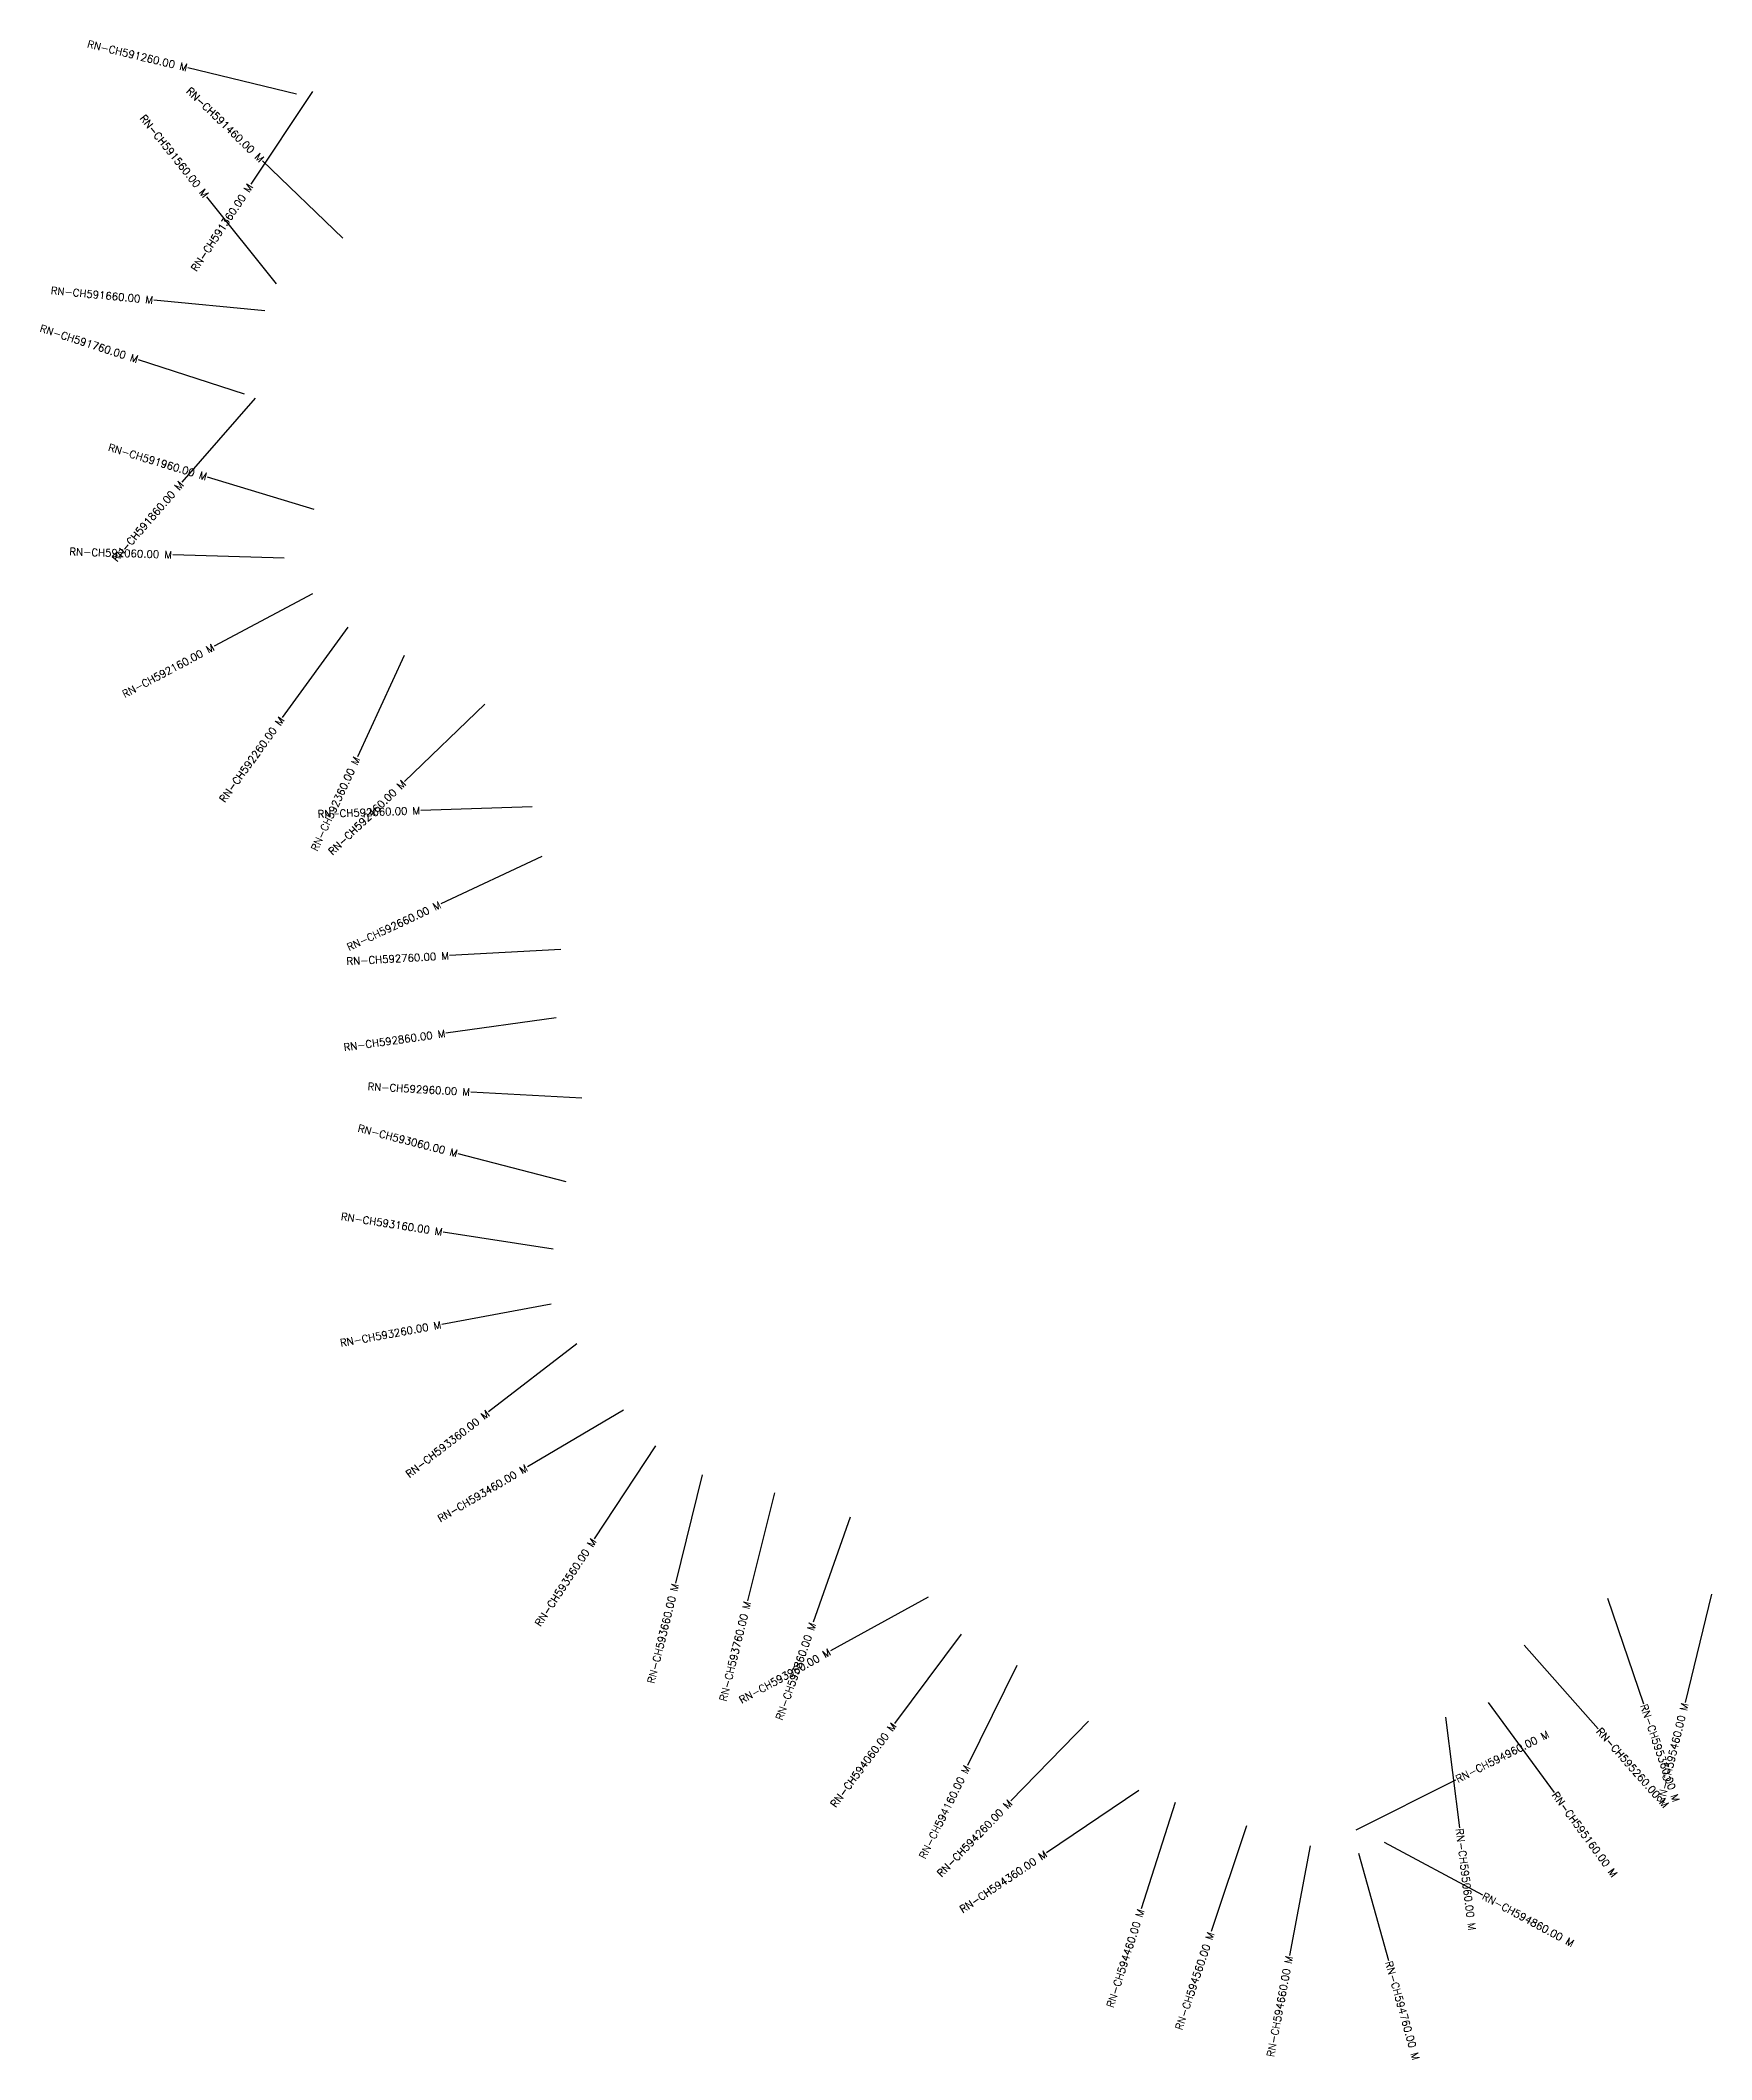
# Model space of a CAD drawing. Header units: metres. Extents: x 320455 to 329233, y 1832879 to 1836199.
# Drawn here: x 320455 to 322704, y 1833333 to 1836050 of the extents above; entities that cross this region are included whole.
import ezdxf
from ezdxf.enums import TextEntityAlignment as Align

# ---------------------------------------------------------------- set-up
doc = ezdxf.new("R2010")
doc.units = ezdxf.units.M
doc.layers.add('CS', color=134, linetype='Continuous')
doc.layers.add('CSMark', color=6, linetype='Continuous')
doc.styles.get("Standard").update_dxf_attribs({"font": 'simplex.shx'})

msp = doc.modelspace()

# ---------------------------------------------------------------- texts
at = {"layer": 'CSMark'}
for s, rotation, p in [('RN-CH591260.00 M', 346.4222, (320652.6, 1836013.6)), ('RN-CH591460.00 M', 316.0657, (320753.2, 1835889.1)), ('RN-CH591560.00 M', 308.6759, (320678.2, 1835840.9)), ('RN-CH591360.00 M', 56.3232, (320737.5, 1835856)), ('RN-CH591660.00 M', 354.506, (320606.5, 1835700.9)), ('RN-CH591760.00 M', 342.0231, (320586.1, 1835620.9)), ('RN-CH591960.00 M', 343.0659, (320678.8, 1835463)), ('RN-CH591860.00 M', 48.9775, (320644.8, 1835455.1)), ('RN-CH592060.00 M', 358.2085, (320632, 1835358.2)), ('RN-CH592160.00 M', 28.0202, (320687.9, 1835234.5)), ('RN-CH592260.00 M', 54.1033, (320779.9, 1835138.5)), ('RN-CH592360.00 M', 65.1057, (320881.2, 1835085.6)), ('RN-CH592460.00 M', 43.8912, (320944.3, 1835052.5)), ('RN-CH592560.00 M', 1.9432, (320966, 1835014)), ('RN-CH592660.00 M', 25.1551, (320993.1, 1834887.9)), ('RN-CH592760.00 M', 3.1828, (321004.7, 1834818.7)), ('RN-CH592860.00 M', 7.9108, (320999.7, 1834714.2)), ('RN-CH592960.00 M', 356.819, (321033.1, 1834635.1)), ('RN-CH593060.00 M', 345.4943, (321016.1, 1834552.3)), ('RN-CH593160.00 M', 351.1984, (320995.9, 1834446.8)), ('RN-CH593260.00 M', 10.4962, (320994, 1834322.3)), ('RN-CH593360.00 M', 37.8128, (321057.4, 1834204)), ('RN-CH593460.00 M', 30.5909, (321109.6, 1834130.3)), ('RN-CH593560.00 M', 56.605, (321199.8, 1834033)), ('RN-CH593660.00 M', 76.1152, (321309.4, 1833973.5)), ('RN-CH593760.00 M', 76.1152, (321406.5, 1833949.5)), ('RN-CH593860.00 M', 70.6238, (321494.5, 1833920.6)), ('RN-CH593960.00 M', 28.7518, (321517.4, 1833882.5)), ('RN-CH595460.00 M', 76.2451, (322668, 1833812.8)), ('RN-CH594060.00 M', 53.2768, (321603.8, 1833784.8)), ('RN-CH594160.00 M', 63.8355, (321702.3, 1833728.1)), ('RN-CH594260.00 M', 45.7777, (321760.3, 1833680.4)), ('RN-CH594360.00 M', 33.9716, (321808, 1833611)), ('RN-CH594460.00 M', 72.3074, (321936.1, 1833535.1)), ('RN-CH594560.00 M', 71.5732, (322030.2, 1833504.3)), ('RN-CH594660.00 M', 79.3253, (322135.6, 1833472.4))]:
    msp.add_text(s, height=10, rotation=rotation, dxfattribs=at).set_placement(p, align=Align.MIDDLE_RIGHT)
for s, rotation, p in [('RN-CH595360.00 M', 288.7035, (322612.4, 1833811)), ('RN-CH594960.00 M', 26.5768, (322360.6, 1833709.9)), ('RN-CH595260.00 M', 311.4548, (322551.8, 1833777.5)), ('RN-CH595160.00 M', 306.1971, (322492.5, 1833691.7)), ('RN-CH595060.00 M', 277.1218, (322364.6, 1833644.1)), ('RN-CH594860.00 M', 331.6507, (322396.3, 1833554.1)), ('RN-CH594760.00 M', 285.6197, (322269.3, 1833465.6))]:
    msp.add_text(s, height=10, rotation=rotation, dxfattribs=at).set_placement(p, align=Align.MIDDLE_LEFT)

# ---------------------------------------------------------------- linework, layer by layer
at = {"layer": 'CS'}
for p, q in [((320799.4, 1835978.2), (320653.6, 1836013.4)), ((320821.2, 1835981.7), (320738, 1835856.9)), ((320861.9, 1835784.3), (320753.9, 1835888.4)), ((320772.5, 1835723), (320678.8, 1835840.1)), ((320756.8, 1835686.5), (320607.5, 1835700.8)), ((320729.8, 1835574.3), (320587.1, 1835620.6)), ((320743.9, 1835569), (320645.4, 1835455.8)), ((320823.3, 1835419.1), (320679.8, 1835462.8)), ((320782.9, 1835353.5), (320633, 1835358.2)), ((320821.2, 1835305.5), (320688.8, 1835235)), ((320868.5, 1835260.8), (320780.5, 1835139.3)), ((320944.7, 1835222.6), (320881.6, 1835086.5)), ((321053.1, 1835157.2), (320945, 1835053.2)), ((321116.9, 1835019.1), (320967, 1835014.1)), ((321129.8, 1834952), (320994, 1834888.3)), ((321155.4, 1834827.1), (321005.7, 1834818.8)), ((321149.2, 1834735), (321000.7, 1834714.4)), ((321183.8, 1834626.8), (321034.1, 1834635.1)), ((321162.3, 1834514.5), (321017.1, 1834552)), ((321145.1, 1834423.7), (320996.9, 1834446.6)), ((321142.5, 1834349.8), (320995, 1834322.4)), ((321176.7, 1834296.5), (321058.1, 1834204.6)), ((321239.5, 1834207.2), (321110.4, 1834130.8)), ((321282.9, 1834159.1), (321200.3, 1834033.8)), ((321345.6, 1834120), (321309.6, 1833974.4)), ((321442.7, 1834096), (321406.7, 1833950.4)), ((321544.6, 1834063.1), (321494.8, 1833921.6)), ((321649.8, 1833955.2), (321518.3, 1833883)), ((322564, 1833954), (322612.1, 1833811.9)), ((322703.9, 1833959.5), (322668.3, 1833813.8)), ((321694.1, 1833905.8), (321604.4, 1833785.6)), ((322451.8, 1833890.7), (322551.1, 1833778.2)), ((321768.9, 1833863.6), (321702.7, 1833729)), ((322345.9, 1833793.9), (322364.5, 1833645)), ((322403.3, 1833813.6), (322491.9, 1833692.5)), ((321865.6, 1833788.6), (321761, 1833681.1)), ((322225.5, 1833642.3), (322359.7, 1833709.4)), ((321933.2, 1833695.3), (321808.8, 1833611.5)), ((321982, 1833678.9), (321936.4, 1833536)), ((322077.9, 1833647.6), (322030.5, 1833505.3)), ((322163.6, 1833620.7), (322135.8, 1833473.3)), ((322228.6, 1833611.1), (322269, 1833466.6)), ((322263.4, 1833625.8), (322395.4, 1833554.6))]:
    msp.add_line(p, q, dxfattribs=at)

msp.set_redraw_order([(e.dxf.handle, doc.entitydb.next_handle()) for e in msp.query("TEXT MTEXT ATTDEF DIMENSION ARC_DIMENSION")])  # texts and dimensions are drawn at this point

doc.saveas('drawing.dxf')
